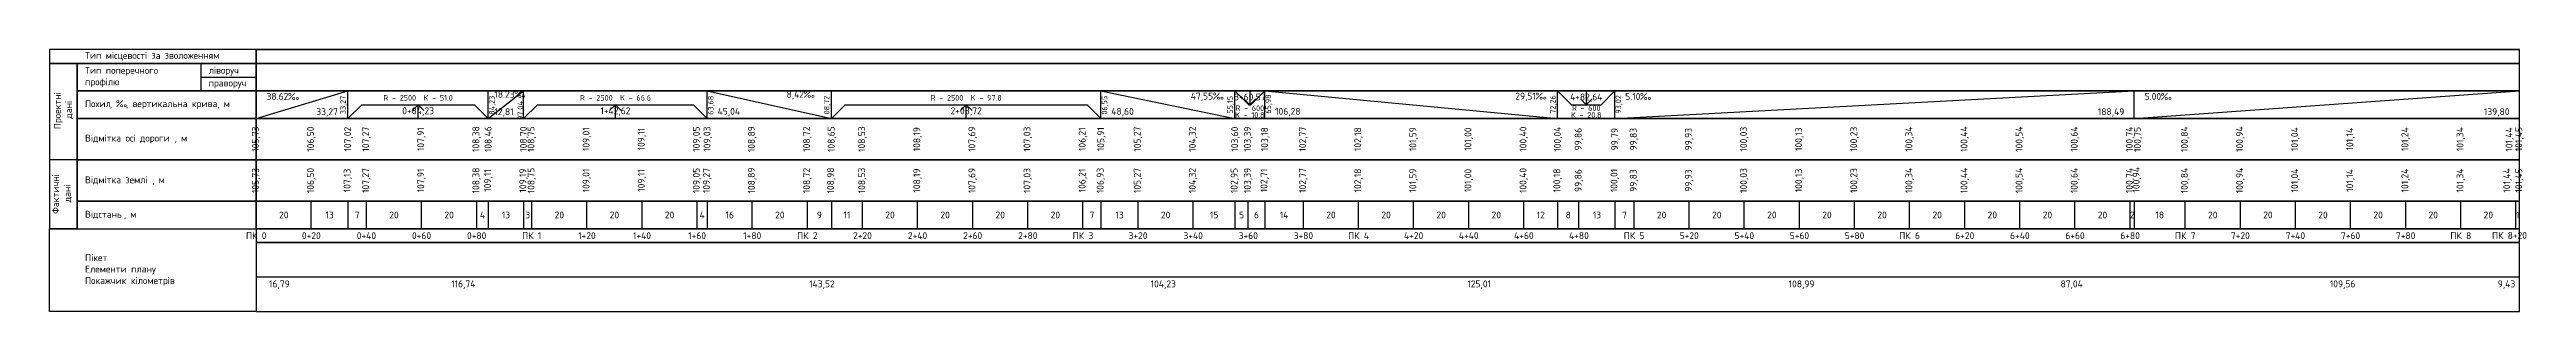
# Model space of a CAD drawing. Header units: metres. Extents: x 3746 to 7161, y 2134 to 3394.
# Drawn here: x 5372 to 6271, y 3099 to 3194 of the extents above; entities that cross this region are included whole.
import ezdxf

# ---------------------------------------------------------------- set-up
doc = ezdxf.new("R2010")
doc.units = ezdxf.units.M
for name, color, linetype in [('C-ROAD-PROF-BAND', 9, 'Continuous'), ('C-ROAD-PROF-BAND-HGEOM', 150, 'Continuous'), ('C-ROAD-PROF-LABEL', 7, 'Continuous'), ('ГП_Вид.Профиля', 7, 'Continuous'), ('Трасса_Броварський проспект_1 1-C-ROAD-PROF-TEXT', 7, 'Continuous')]:
    doc.layers.add(name, color=color, linetype=linetype)
doc.styles.add('СПДС', font='isocpeur.ttf')

msp = doc.modelspace()

# ---------------------------------------------------------------- texts
at = {"layer": 'C-ROAD-PROF-BAND', "color": 1, "linetype": 'Continuous', "lineweight": -3, "style": 'СПДС'}
for s, insert, char_height, attachment_point in [('38.62‰', (5450.778, 3178.699), 2.5, 1), ('33,27', (5476.671, 3170.074), 2.5, 9), ('R - 2500  K - 51.0', (5505.777, 3176.949), 2, 5), ('0+84,23', (5505.777, 3171.949), 2.5, 5), ('18.23‰', (5533.447, 3179.449), 2.5, 1), ('12,81', (5540.442, 3170.074), 2.5, 9), ('R - 2500  K - 66.6', (5577.388, 3176.949), 2, 5), ('1+42,62', (5577.388, 3171.949), 2.5, 5), ('45,04', (5614.459, 3170.199), 2.5, 7), ('8,42‰', (5650.076, 3179.449), 2.5, 3), ('R - 2500  K - 97.8', (5704.664, 3176.949), 2, 5), ('2+08,72', (5704.664, 3171.949), 2.5, 5), ('48,60', (5757.326, 3170.199), 2.5, 7), ('47,55‰', (5798.555, 3178.824), 2.5, 3), ('106,28', (5816.758, 3170.199), 2.5, 7), ('29,51‰', (5915.663, 3178.824), 2.5, 3), ('5.10‰', (5943.802, 3178.699), 2.5, 1), ('188,49', (6124.917, 3170.074), 2.5, 9), ('5.00‰', (6132.292, 3178.699), 2.5, 1), ('139,80', (6264.715, 3170.074), 2.5, 9)]:
    msp.add_mtext(s, dxfattribs=dict(at, insert=insert, char_height=char_height, attachment_point=attachment_point))
for s, insert, char_height, attachment_point, rotation in [('33,27', (5478.796, 3177.699), 2, 6, 90), ('84,23', (5532.757, 3177.699), 2, 6, 90), ('97,04', (5543.09, 3175.735), 2, 6, 90), ('63,68', (5612.209, 3177.699), 2, 6, 90), ('08,72', (5654.252, 3177.699), 2, 6, 90), ('06,55', (5755.076, 3177.699), 2, 6, 90), ('55,15', (5800.68, 3171.199), 2, 4, 90), ('3+60,57', (5807.594, 3176.95), 2.5, 5, 0.004052), ('65,98', (5814.508, 3171.199), 2, 4, 90), ('72,26', (5917.788, 3171.199), 2, 4, 90), ('4+82,64', (5929.67, 3176.95), 2.5, 5, 0.004052), ('93,02', (5941.552, 3171.199), 2, 4, 90), ('105,73', (5447.028, 3161.949), 2.5, 5, 89.999981), ('106,50', (5467.028, 3161.949), 2.5, 5, 89.999981), ('107,02', (5482.046, 3161.949), 2.5, 8, 90), ('107,27', (5487.028, 3161.949), 2.5, 5, 89.999981), ('107,91', (5507.028, 3161.949), 2.5, 5, 89.999981), ('108,38', (5527.028, 3161.949), 2.5, 5, 89.999981), ('108,46', (5533.007, 3161.949), 2.5, 8, 90), ('108,70', (5545.817, 3161.949), 2.5, 8, 90), ('108,75', (5547.028, 3161.949), 2.5, 5, 89.999981), ('109,01', (5567.028, 3161.949), 2.5, 5, 89.999981), ('109,11', (5587.028, 3161.949), 2.5, 5, 89.999981), ('109,05', (5607.028, 3161.949), 2.5, 5, 89.999981), ('109,03', (5612.459, 3161.949), 2.5, 8, 90), ('108,89', (5627.028, 3161.949), 2.5, 5, 89.999981), ('108,72', (5647.028, 3161.949), 2.5, 5, 89.999981), ('108,65', (5657.502, 3161.949), 2.5, 8, 90), ('108,53', (5667.028, 3161.949), 2.5, 5, 89.999981), ('108,19', (5687.028, 3161.949), 2.5, 5, 89.999981), ('107,69', (5707.028, 3161.949), 2.5, 5, 89.999981), ('107,03', (5727.028, 3161.949), 2.5, 5, 89.999981), ('106,21', (5747.028, 3161.949), 2.5, 5, 89.999981), ('105,91', (5755.326, 3161.949), 2.5, 8, 90), ('105,27', (5767.028, 3161.949), 2.5, 5, 89.999981), ('104,32', (5787.028, 3161.949), 2.5, 5, 89.999981), ('103,60', (5803.93, 3161.949), 2.5, 8, 90), ('103,39', (5807.028, 3161.949), 2.5, 5, 89.999981), ('103,18', (5814.758, 3161.949), 2.5, 8, 90), ('102,77', (5827.028, 3161.949), 2.5, 5, 89.999981), ('102,18', (5847.028, 3161.949), 2.5, 5, 89.999981), ('101,59', (5867.028, 3161.949), 2.5, 5, 89.999981), ('101,00', (5887.028, 3161.949), 2.5, 5, 89.999981), ('100,40', (5907.028, 3161.949), 2.5, 5, 89.999981), ('100,04', (5921.038, 3161.949), 2.5, 8, 90), ('99,86', (5927.028, 3161.949), 2.5, 5, 89.999981), ('99,79', (5941.802, 3161.949), 2.5, 8, 90), ('99,83', (5947.028, 3161.949), 2.5, 5, 89.999981), ('99,93', (5967.028, 3161.949), 2.5, 5, 89.999981), ('100,03', (5987.028, 3161.949), 2.5, 5, 89.999981), ('100,13', (6007.028, 3161.949), 2.5, 5, 89.999981), ('100,23', (6027.028, 3161.949), 2.5, 5, 89.999981), ('100,34', (6047.028, 3161.949), 2.5, 5, 89.999981), ('100,44', (6067.028, 3161.949), 2.5, 5, 89.999981), ('100,54', (6087.028, 3161.949), 2.5, 5, 89.999981), ('100,64', (6107.028, 3161.949), 2.5, 5, 89.999981), ('100,74', (6127.028, 3161.949), 2.5, 5, 89.999981), ('100,75', (6131.478, 3161.866), 2.5, 8, 90), ('100,84', (6147.028, 3161.949), 2.5, 5, 89.999981), ('100,94', (6167.028, 3161.949), 2.5, 5, 89.999981), ('101,04', (6187.028, 3161.949), 2.5, 5, 89.999981), ('101,14', (6207.028, 3161.949), 2.5, 5, 89.999981), ('101,24', (6227.028, 3161.949), 2.5, 5, 89.999981), ('101,34', (6247.028, 3161.949), 2.5, 5, 89.999981), ('101,44', (6264.843, 3161.81), 2.5, 5, 89.999981), ('101,45', (6268.34, 3161.949), 2.5, 5, 89.999981)]:
    msp.add_mtext(s, dxfattribs=dict(at, insert=insert, char_height=char_height, attachment_point=attachment_point, rotation=rotation))
at = {"layer": 'C-ROAD-PROF-BAND', "color": 1, "linetype": 'Continuous', "lineweight": -3, "char_height": 2, "attachment_point": 5, "rotation": 0.004052, "line_spacing_factor": 0.75, "style": 'СПДС'}
for s, insert in [('R - 600\\PK - 10.8', (5807.594, 3171.95)), ('R - 600\\PK - 20.8', (5929.67, 3171.95))]:
    msp.add_mtext(s, dxfattribs=dict(at, insert=insert))
at = {"layer": 'C-ROAD-PROF-BAND', "color": 7, "linetype": 'Continuous', "lineweight": -3, "char_height": 2.5, "attachment_point": 5, "style": 'СПДС'}
for s, insert, rotation in [('105,73', (5447.028, 3146.949), 89.999981), ('106,50', (5467.028, 3146.949), 89.999981), ('{\\fISOCPEUR|b0|i0|c204|p34;107,13}', (5480.296, 3146.949), 90), ('107,27', (5487.028, 3146.949), 89.999981), ('107,91', (5507.028, 3146.949), 89.999981), ('108,38', (5527.028, 3146.949), 89.999981), ('{\\fISOCPEUR|b0|i0|c204|p34;109,11}', (5531.257, 3146.949), 90), ('{\\fISOCPEUR|b0|i0|c204|p34;109,19}', (5544.067, 3146.949), 90), ('108,75', (5547.028, 3146.949), 89.999981), ('109,01', (5567.028, 3146.949), 89.999981), ('109,11', (5587.028, 3146.949), 89.999981), ('109,05', (5607.028, 3146.949), 89.999981), ('{\\fISOCPEUR|b0|i0|c204|p34;109,27}', (5610.709, 3146.949), 90), ('108,89', (5627.028, 3146.949), 89.999981), ('108,72', (5647.028, 3146.949), 89.999981), ('{\\fISOCPEUR|b0|i0|c204|p34;108,98}', (5655.752, 3146.949), 90), ('108,53', (5667.028, 3146.949), 89.999981), ('108,19', (5687.028, 3146.949), 89.999981), ('107,69', (5707.028, 3146.949), 89.999981), ('107,03', (5727.028, 3146.949), 89.999981), ('106,21', (5747.028, 3146.949), 89.999981), ('{\\fISOCPEUR|b0|i0|c204|p34;106,93}', (5753.576, 3146.949), 90), ('105,27', (5767.028, 3146.949), 89.999981), ('104,32', (5787.028, 3146.949), 89.999981), ('{\\fISOCPEUR|b0|i0|c204|p34;102,95}', (5802.18, 3146.949), 90), ('103,39', (5807.028, 3146.949), 89.999981), ('{\\fISOCPEUR|b0|i0|c204|p34;102,71}', (5813.008, 3146.949), 90), ('102,77', (5827.028, 3146.949), 89.999981), ('102,18', (5847.028, 3146.949), 89.999981), ('101,59', (5867.028, 3146.949), 89.999981), ('101,00', (5887.028, 3146.949), 89.999981), ('100,40', (5907.028, 3146.949), 89.999981), ('{\\fISOCPEUR|b0|i0|c204|p34;100,18}', (5919.288, 3146.949), 90), ('99,86', (5927.028, 3146.949), 89.999981), ('{\\fISOCPEUR|b0|i0|c204|p34;100,01}', (5940.052, 3146.949), 90), ('99,83', (5947.028, 3146.949), 89.999981), ('99,93', (5967.028, 3146.949), 89.999981), ('100,03', (5987.028, 3146.949), 89.999981), ('100,13', (6007.028, 3146.949), 89.999981), ('100,23', (6027.028, 3146.949), 89.999981), ('100,34', (6047.028, 3146.949), 89.999981), ('100,44', (6067.028, 3146.949), 89.999981), ('100,54', (6087.028, 3146.949), 89.999981), ('100,64', (6107.028, 3146.949), 89.999981), ('100,74', (6127.028, 3146.949), 89.999981), ('{\\fISOCPEUR|b0|i0|c204|p34;100,94}', (6129.511, 3147.212), 90), ('100,84', (6147.028, 3146.949), 89.999981), ('100,94', (6167.028, 3146.949), 89.999981), ('101,04', (6187.028, 3146.949), 89.999981), ('101,14', (6207.028, 3146.949), 89.999981), ('101,24', (6227.028, 3146.949), 89.999981), ('101,34', (6247.028, 3146.949), 89.999981), ('101,44', (6264.028, 3146.949), 89.999981), ('101,45', (6268.34, 3146.949), 89.999981)]:
    msp.add_mtext(s, dxfattribs=dict(at, insert=insert, rotation=rotation))
at = {"layer": 'C-ROAD-PROF-BAND', "color": 7, "linetype": 'Continuous', "lineweight": -3, "char_height": 2.5, "style": 'СПДС'}
for s, insert, attachment_point in [('ПК 0', (5447.028, 3126.949), 5), ('ПК 1', (5547.028, 3126.949), 5), ('ПК 2', (5647.028, 3126.949), 5), ('ПК 3', (5747.028, 3126.949), 5), ('ПК 4', (5847.028, 3126.949), 5), ('ПК 5', (5947.028, 3126.949), 5), ('ПК 6', (6047.028, 3126.949), 5), ('ПК 7', (6147.028, 3126.949), 5), ('ПК 8', (6247.028, 3126.949), 5), ('ПК 8', (6262.144, 3127.008), 5), ('16,79', (5455.42, 3110.699), 2), ('116,74', (5522.181, 3110.699), 2), ('143,52', (5652.31, 3110.699), 2), ('104,23', (5776.19, 3110.699), 2), ('125,01', (5890.813, 3110.699), 2), ('108,99', (6007.814, 3110.699), 2), ('87,04', (6105.828, 3110.699), 2), ('109,56', (6204.129, 3110.699), 2), ('9,43', (6263.624, 3110.699), 2)]:
    msp.add_mtext(s, dxfattribs=dict(at, insert=insert, attachment_point=attachment_point))
at = {"layer": 'C-ROAD-PROF-BAND', "color": 9, "linetype": 'Continuous', "lineweight": -3, "char_height": 2.5, "attachment_point": 5, "style": 'СПДС'}
for s, insert in [('{\\C7;0+20}', (5467.028, 3126.949)), ('{\\C7;0+40}', (5487.028, 3126.949)), ('{\\C7;0+60}', (5507.028, 3126.949)), ('{\\C7;0+80}', (5527.028, 3126.949)), ('{\\C7;1+20}', (5567.028, 3126.949)), ('{\\C7;1+40}', (5587.028, 3126.949)), ('{\\C7;1+60}', (5607.028, 3126.949)), ('{\\C7;1+80}', (5627.028, 3126.949)), ('{\\C7;2+20}', (5667.028, 3126.949)), ('{\\C7;2+40}', (5687.028, 3126.949)), ('{\\C7;2+60}', (5707.028, 3126.949)), ('{\\C7;2+80}', (5727.028, 3126.949)), ('{\\C7;3+20}', (5767.028, 3126.949)), ('{\\C7;3+40}', (5787.028, 3126.949)), ('{\\C7;3+60}', (5807.028, 3126.949)), ('{\\C7;3+80}', (5827.028, 3126.949)), ('{\\C7;4+20}', (5867.028, 3126.949)), ('{\\C7;4+40}', (5887.028, 3126.949)), ('{\\C7;4+60}', (5907.028, 3126.949)), ('{\\C7;4+80}', (5927.028, 3126.949)), ('{\\C7;5+20}', (5967.028, 3126.949)), ('{\\C7;5+40}', (5987.028, 3126.949)), ('{\\C7;5+60}', (6007.028, 3126.949)), ('{\\C7;5+80}', (6027.028, 3126.949)), ('{\\C7;6+20}', (6067.028, 3126.949)), ('{\\C7;6+40}', (6087.028, 3126.949)), ('{\\C7;6+60}', (6107.028, 3126.949)), ('{\\C7;6+80}', (6127.028, 3126.949)), ('{\\C7;7+20}', (6167.028, 3126.949)), ('{\\C7;7+40}', (6187.028, 3126.949)), ('{\\C7;7+60}', (6207.028, 3126.949)), ('{\\C7;7+80}', (6227.028, 3126.949)), ('{\\C7;8+20}', (6267.53, 3127.033))]:
    msp.add_mtext(s, dxfattribs=dict(at, insert=insert))
at = {"layer": 'Трасса_Броварський проспект_1 1-C-ROAD-PROF-TEXT', "color": 7, "linetype": 'Continuous', "lineweight": -3, "char_height": 2.5, "attachment_point": 5, "style": 'СПДС'}
for s, insert in [('20', (5457.028, 3134.449)), ('13', (5473.662, 3134.449)), ('7', (5483.662, 3134.449)), ('20', (5497.028, 3134.449)), ('20', (5517.028, 3134.449)), ('4', (5529.143, 3134.449)), ('13', (5537.662, 3134.449)), ('3', (5545.548, 3134.449)), ('20', (5557.028, 3134.449)), ('20', (5577.028, 3134.449)), ('20', (5597.028, 3134.449)), ('4', (5608.868, 3134.449)), ('16', (5618.868, 3134.449)), ('20', (5637.028, 3134.449)), ('9', (5651.39, 3134.449)), ('11', (5661.39, 3134.449)), ('20', (5677.028, 3134.449)), ('20', (5697.028, 3134.449)), ('20', (5717.028, 3134.449)), ('20', (5737.028, 3134.449)), ('7', (5750.302, 3134.449)), ('13', (5760.302, 3134.449)), ('20', (5777.028, 3134.449)), ('15', (5794.604, 3134.449)), ('5', (5804.604, 3134.449)), ('6', (5810.018, 3134.449)), ('14', (5820.018, 3134.449)), ('20', (5837.028, 3134.449)), ('20', (5857.028, 3134.449)), ('20', (5877.028, 3134.449)), ('20', (5897.028, 3134.449)), ('12', (5913.158, 3134.449)), ('8', (5923.158, 3134.449)), ('13', (5933.54, 3134.449)), ('7', (5943.54, 3134.449)), ('20', (5957.028, 3134.449)), ('20', (5977.028, 3134.449)), ('20', (5997.028, 3134.449)), ('20', (6017.028, 3134.449)), ('20', (6037.028, 3134.449)), ('20', (6057.028, 3134.449)), ('20', (6077.028, 3134.449)), ('20', (6097.028, 3134.449)), ('20', (6117.028, 3134.449)), ('2', (6127.785, 3134.449)), ('18', (6137.785, 3134.449)), ('20', (6157.028, 3134.449)), ('20', (6177.028, 3134.449)), ('20', (6197.028, 3134.449)), ('20', (6217.028, 3134.449)), ('20', (6237.028, 3134.449)), ('20', (6257.028, 3134.449)), ('1', (6267.684, 3134.449))]:
    msp.add_mtext(s, dxfattribs=dict(at, insert=insert))

# ---------------------------------------------------------------- blocks, each defined once
blk = doc.blocks.new('Профиль - Форма 5')
blk.add_line((-25, -20), (-25, -10))
for points in [[(-80, -10), (-5, -10), (-5, -5), (-80, -5)], [(-80, -70), (-70, -70), (-70, -10), (-80, -10)], [(-70, -20), (-5, -20), (-5, -10), (-70, -10)], [(-70, -30), (-5, -30), (-5, -20), (-70, -20)], [(-70, -45), (-5, -45), (-5, -30), (-70, -30)], [(-70, -60), (-5, -60), (-5, -45), (-70, -45)], [(-70, -70), (-5, -70), (-5, -60), (-70, -60)], [(-5, -100), (-80, -100), (-80, -70), (-5, -70)]]:
    blk.add_lwpolyline(points, close=True)
for points in [[(-25, -15), (-5, -15)], [(-70, -45), (-80, -45)], [(-70, -70), (-80, -70)]]:
    blk.add_lwpolyline(points)
at = {"style": 'СПДС'}
for s, p in [('Тип місцевості за зволоженням', (-67.13, -8.38)), ('Тип поперечного', (-67.13, -13.79)), ('профілю', (-67.13, -17.96)), ('ліворуч', (-22.25, -13.75)), ('праворуч', (-22.25, -18.38)), ('Похил', (-67.13, -25.9)), (', ', (-58.13, -25.9)), ('‰', (-55.76, -25.9)), (', ', (-52.27, -25.9)), ('вертикальна крива', (-49.89, -25.9)), (', ', (-19.16, -25.9)), ('м', (-16.78, -25.9)), ('Відмітка осі дороги', (-67.13, -38.38)), (', ', (-34.63, -38.38)), ('м', (-32.26, -38.38)), ('Відмітка землі', (-67.13, -53.5)), (', ', (-42.76, -53.5)), ('м', (-40.38, -53.5)), ('Відстань', (-67.13, -66)), (', ', (-53.05, -66)), ('м', (-50.68, -66)), ('Пікет', (-67.13, -81.71)), ('Елементи плану', (-67.13, -85.88)), ('Покажчик кілометрів', (-67.13, -90.04))]:
    blk.add_text(s, height=2.5, dxfattribs=at).set_placement(p)
for s, p in [('Проектні ', (-75.89, -33.89)), ('дані', (-71.84, -30.09)), ('Фактичні', (-76.58, -64.63)), ('дані', (-72.33, -60.41))]:
    blk.add_text(s, height=2.5, rotation=90, dxfattribs=at).set_placement(p)

# ---------------------------------------------------------------- linework, layer by layer
at = {"layer": 'C-ROAD-PROF-BAND', "color": 7, "linetype": 'Continuous', "lineweight": -3}
for p, q in [((5447.028, 3169.449), (5447.028, 3179.449)), ((5480.296, 3169.449), (5480.296, 3179.449)), ((5531.257, 3169.449), (5531.257, 3179.449)), ((5544.067, 3169.449), (5544.067, 3179.449)), ((5610.709, 3169.449), (5610.709, 3179.449)), ((5655.752, 3169.449), (5655.752, 3179.449)), ((5753.576, 3169.449), (5753.576, 3179.449)), ((5802.18, 3169.449), (5802.18, 3179.449)), ((5813.008, 3169.449), (5813.008, 3179.449)), ((5919.288, 3169.449), (5919.288, 3179.449)), ((5940.052, 3169.449), (5940.052, 3179.449)), ((6128.542, 3169.449), (6128.542, 3179.449)), ((5447.028, 3129.449), (5447.028, 3139.449)), ((5467.028, 3129.449), (5467.028, 3139.449)), ((5480.296, 3139.449), (5480.296, 3129.449)), ((5487.028, 3129.449), (5487.028, 3139.449)), ((5507.028, 3129.449), (5507.028, 3139.449)), ((5527.028, 3129.449), (5527.028, 3139.449)), ((5531.257, 3139.449), (5531.257, 3129.449)), ((5544.067, 3139.449), (5544.067, 3129.449)), ((5547.028, 3129.449), (5547.028, 3139.449)), ((5567.028, 3129.449), (5567.028, 3139.449)), ((5587.028, 3129.449), (5587.028, 3139.449)), ((5607.028, 3129.449), (5607.028, 3139.449)), ((5610.709, 3139.449), (5610.709, 3129.449)), ((5627.028, 3129.449), (5627.028, 3139.449)), ((5647.028, 3129.449), (5647.028, 3139.449)), ((5655.752, 3139.449), (5655.752, 3129.449)), ((5667.028, 3129.449), (5667.028, 3139.449)), ((5687.028, 3129.449), (5687.028, 3139.449)), ((5707.028, 3129.449), (5707.028, 3139.449)), ((5727.028, 3129.449), (5727.028, 3139.449)), ((5747.028, 3129.449), (5747.028, 3139.449)), ((5753.576, 3139.449), (5753.576, 3129.449)), ((5767.028, 3129.449), (5767.028, 3139.449)), ((5787.028, 3129.449), (5787.028, 3139.449)), ((5802.18, 3139.449), (5802.18, 3129.449)), ((5807.028, 3129.449), (5807.028, 3139.449)), ((5813.008, 3139.449), (5813.008, 3129.449)), ((5827.028, 3129.449), (5827.028, 3139.449)), ((5847.028, 3129.449), (5847.028, 3139.449)), ((5867.028, 3129.449), (5867.028, 3139.449)), ((5887.028, 3129.449), (5887.028, 3139.449)), ((5907.028, 3129.449), (5907.028, 3139.449)), ((5919.288, 3139.449), (5919.288, 3129.449)), ((5927.028, 3129.449), (5927.028, 3139.449)), ((5940.052, 3139.449), (5940.052, 3129.449)), ((5947.028, 3129.449), (5947.028, 3139.449)), ((5967.028, 3129.449), (5967.028, 3139.449)), ((5987.028, 3129.449), (5987.028, 3139.449)), ((6007.028, 3129.449), (6007.028, 3139.449)), ((6027.028, 3129.449), (6027.028, 3139.449)), ((6047.028, 3129.449), (6047.028, 3139.449)), ((6067.028, 3129.449), (6067.028, 3139.449)), ((6087.028, 3129.449), (6087.028, 3139.449)), ((6107.028, 3129.449), (6107.028, 3139.449)), ((6127.028, 3129.449), (6127.028, 3139.449)), ((6128.542, 3139.449), (6128.542, 3129.449)), ((6147.028, 3129.449), (6147.028, 3139.449)), ((6167.028, 3129.449), (6167.028, 3139.449)), ((6187.028, 3129.449), (6187.028, 3139.449)), ((6207.028, 3129.449), (6207.028, 3139.449)), ((6227.028, 3129.449), (6227.028, 3139.449)), ((6247.028, 3129.449), (6247.028, 3139.449)), ((6267.028, 3129.449), (6267.028, 3139.449)), ((6268.34, 3129.449), (6268.34, 3139.449))]:
    msp.add_line(p, q, dxfattribs=at)
at = {"layer": 'C-ROAD-PROF-BAND', "color": 1, "linetype": 'Continuous', "lineweight": -3}
for p, q in [((5447.028, 3169.449), (5480.296, 3179.449)), ((5480.296, 3169.449), (5485.296, 3174.449)), ((5485.296, 3174.449), (5526.257, 3174.449)), ((5505.777, 3174.449), (5503.656, 3172.328)), ((5505.777, 3169.449), (5505.777, 3174.449)), ((5505.777, 3174.449), (5507.898, 3172.328)), ((5531.257, 3169.449), (5526.257, 3174.449)), ((5531.257, 3169.449), (5544.067, 3179.449)), ((5544.067, 3169.449), (5549.067, 3174.449)), ((5549.067, 3174.449), (5605.709, 3174.449)), ((5577.388, 3174.449), (5575.267, 3172.328)), ((5577.388, 3169.449), (5577.388, 3174.449)), ((5577.388, 3174.449), (5579.509, 3172.328)), ((5610.709, 3169.449), (5605.709, 3174.449)), ((5610.709, 3179.449), (5655.752, 3169.449)), ((5655.752, 3169.449), (5660.752, 3174.449)), ((5660.752, 3174.449), (5748.576, 3174.449)), ((5704.664, 3174.449), (5702.542, 3172.328)), ((5704.664, 3169.449), (5704.664, 3174.449)), ((5704.664, 3174.449), (5706.785, 3172.328)), ((5753.576, 3169.449), (5748.576, 3174.449)), ((5753.576, 3179.449), (5802.18, 3169.449)), ((5802.18, 3179.449), (5807.18, 3174.45)), ((5807.594, 3174.45), (5805.473, 3176.571)), ((5807.18, 3174.45), (5808.008, 3174.45)), ((5807.594, 3179.449), (5807.594, 3174.45)), ((5807.594, 3174.45), (5809.715, 3176.571)), ((5813.008, 3179.449), (5808.008, 3174.45)), ((5813.008, 3179.449), (5919.288, 3169.449)), ((5919.288, 3179.449), (5924.288, 3174.45)), ((5924.288, 3174.45), (5935.053, 3174.45)), ((5929.67, 3174.45), (5927.549, 3176.571)), ((5929.67, 3179.449), (5929.67, 3174.45)), ((5929.67, 3174.45), (5931.791, 3176.571)), ((5940.052, 3179.449), (5935.053, 3174.45)), ((5940.052, 3169.449), (6128.542, 3179.449)), ((6128.542, 3169.449), (6268.34, 3179.449))]:
    msp.add_line(p, q, dxfattribs=at)
at = {"layer": 'C-ROAD-PROF-BAND', "color": 7, "linetype": 'Continuous', "lineweight": -3}
for points in [[(5447.028, 3189.449), (6268.34, 3189.449), (6268.34, 3194.449), (5447.028, 3194.449)], [(5447.028, 3179.449), (6268.34, 3179.449), (6268.34, 3189.449), (5447.028, 3189.449)], [(5447.028, 3169.449), (6268.34, 3169.449), (6268.34, 3179.449), (5447.028, 3179.449)], [(5447.028, 3154.449), (6268.34, 3154.449), (6268.34, 3169.449), (5447.028, 3169.449)], [(5447.028, 3139.449), (6268.34, 3139.449), (6268.34, 3154.449), (5447.028, 3154.449)], [(5447.028, 3129.449), (6268.34, 3129.449), (6268.34, 3139.449), (5447.028, 3139.449)], [(5447.028, 3124.449), (6268.34, 3124.449), (6268.34, 3129.449), (5447.028, 3129.449)], [(5447.028, 3099.449), (6268.34, 3099.449), (6268.34, 3124.449), (5447.028, 3124.449)]]:
    msp.add_3dface(points, dxfattribs=at)
at = {"layer": 'C-ROAD-PROF-BAND-HGEOM', "color": 7, "linetype": 'Continuous', "lineweight": -3}
msp.add_line((5447.028, 3111.949), (6268.34, 3111.949), dxfattribs=at)
at = {"layer": 'C-ROAD-PROF-LABEL', "color": 7, "linetype": 'Continuous', "lineweight": -3}
msp.add_line((5447.028, 3194.459), (6268.34, 3194.459), dxfattribs=at)

# ---------------------------------------------------------------- block references
at = {"layer": 'ГП_Вид.Профиля', "color": 7, "linetype": 'Continuous', "lineweight": -3}
msp.add_blockref('Профиль - Форма 5', (5452.028, 3199.459), dxfattribs=at)

msp.set_redraw_order([(e.dxf.handle, doc.entitydb.next_handle()) for e in msp.query("TEXT MTEXT ATTDEF DIMENSION ARC_DIMENSION")])  # texts and dimensions are drawn at this point

doc.saveas('drawing.dxf')
